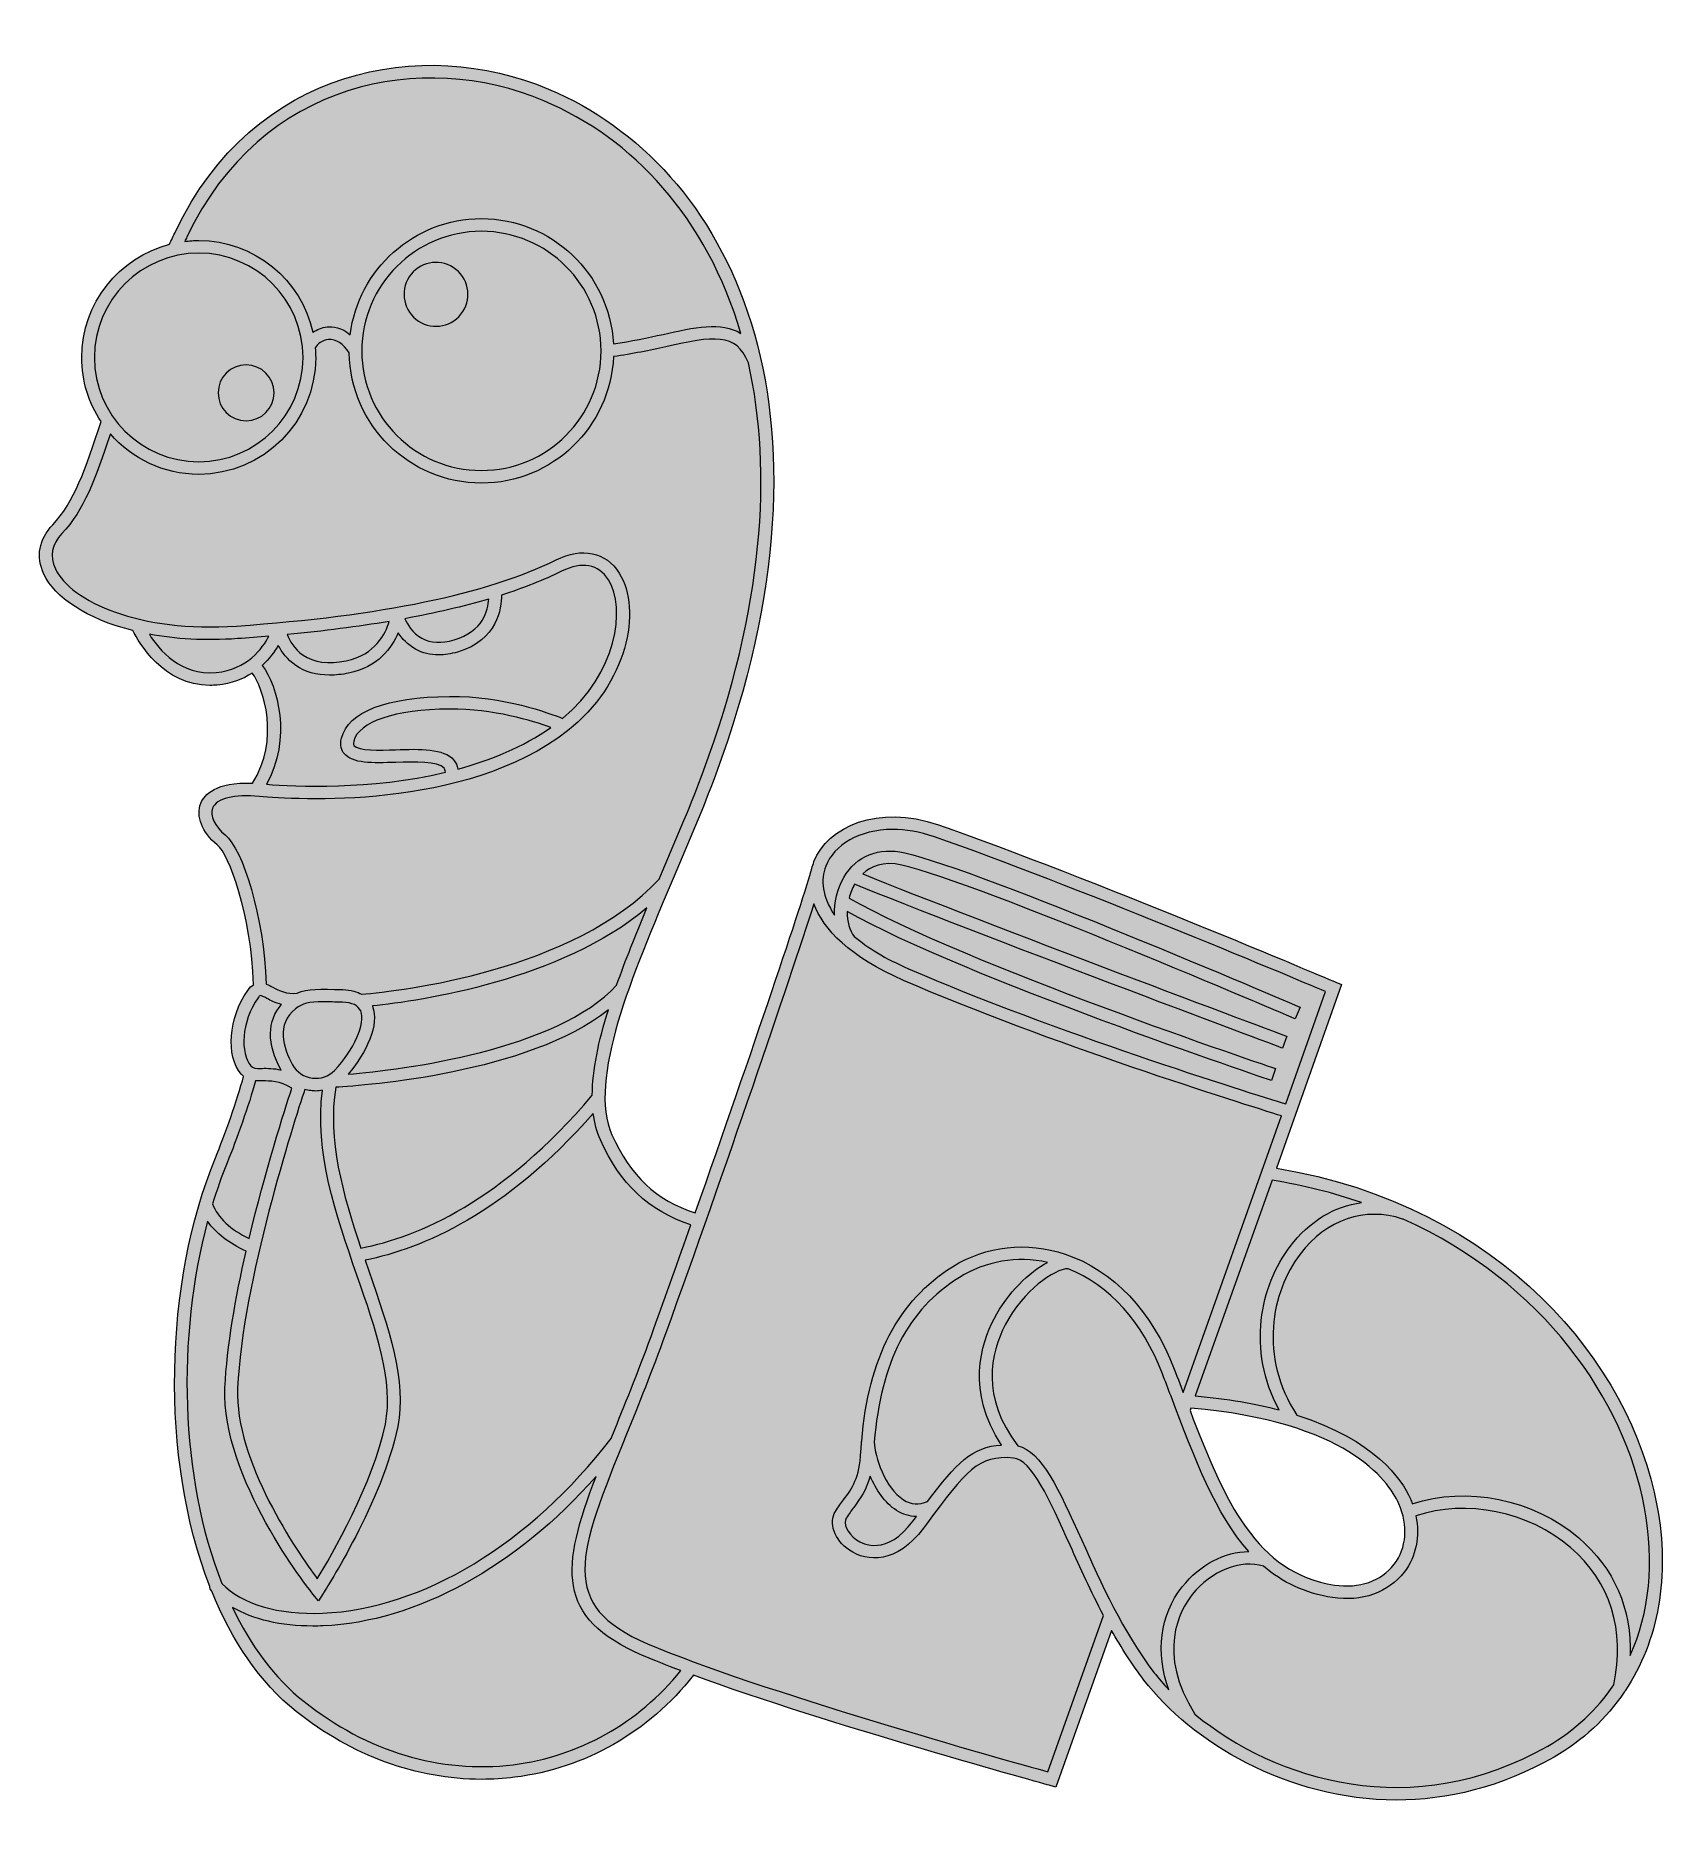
# Model space of a CAD drawing. Header units: inches. Extents: x -1.56 to 1.67, y -1.83 to 1.71.
import ezdxf

# ---------------------------------------------------------------- set-up
doc = ezdxf.new("R2010")
doc.units = ezdxf.units.IN
doc.header["$MEASUREMENT"] = 0
doc.layers.add('Worm', color=7, linetype='Continuous', lineweight=0)

msp = doc.modelspace()

# ---------------------------------------------------------------- hatches: boundary and pattern name
at = {"layer": 'Worm', "true_color": 0xf8e0c5, "transparency": 33554687}
h = msp.add_hatch(color=254, dxfattribs=at)
h.dxf.hatch_style = 2
edge = h.paths.add_edge_path()
edge.add_spline(control_points=[(0.7177, -1.0111), (0.7177, -1.0111), (0.7195, -1.006), (0.7195, -1.006), (1.0255, -1.0327), (1.1086, -1.1471), (1.1301, -1.1954), (1.149, -1.2378), (1.1455, -1.2824), (1.1208, -1.3147), (1.0954, -1.3479), (1.0514, -1.3632), (1.0029, -1.3557), (0.849, -1.3317), (0.7869, -1.1922), (0.7177, -1.0111)], knot_values=[0, 0, 0, 0, 1, 1, 1, 2, 2, 2, 3, 3, 3, 4, 4, 4, 5, 5, 5, 5], degree=3, periodic=0)
edge = h.paths.add_edge_path()
edge.add_spline(control_points=[(1.5771, -1.5645), (1.6427, -1.466), (1.666, -1.3385), (1.6399, -1.1984), (1.5876, -0.9187), (1.3351, -0.6063), (0.8884, -0.5321), (0.8884, -0.5321), (1.0167, -0.1694), (1.0167, -0.1694), (1.0167, -0.1694), (1.0059, -0.1648), (1.0059, -0.1648), (1.001, -0.1627), (0.516, 0.0431), (0.221, 0.146), (0.1011, 0.1879), (0.0018, 0.142), (-0.025, 0.0735), (-0.0268, 0.069), (-0.0281, 0.0644), (-0.0294, 0.0596), (-0.0446, 0.0027), (-0.1481, -0.3041), (-0.2595, -0.6206), (-0.3369, -0.5951), (-0.3879, -0.5471), (-0.4239, -0.466), (-0.4722, -0.3574), (-0.3852, -0.1529), (-0.301, 0.0449), (-0.2728, 0.1111), (-0.2436, 0.1796), (-0.2198, 0.244), (0.0496, 0.971), (-0.1911, 1.4487), (-0.5491, 1.5997), (-0.7989, 1.705), (-1.1322, 1.6422), (-1.286, 1.3184), (-1.29, 1.3099), (-1.2939, 1.3016), (-1.2977, 1.2933), (-1.2977, 1.2933), (-1.2978, 1.293), (-1.2978, 1.293), (-1.3973, 1.2672), (-1.4711, 1.177), (-1.4711, 1.0695), (-1.4711, 1.0227), (-1.457, 0.9791), (-1.433, 0.9427), (-1.4645, 0.8472), (-1.4861, 0.7835), (-1.5284, 0.7389), (-1.5557, 0.7101), (-1.5619, 0.6754), (-1.5459, 0.6415), (-1.5243, 0.5959), (-1.4621, 0.5529), (-1.37, 0.5298), (-1.3584, 0.5064), (-1.31, 0.4216), (-1.2179, 0.4216), (-1.2132, 0.4216), (-1.2083, 0.4218), (-1.2034, 0.4223), (-1.1752, 0.425), (-1.1527, 0.434), (-1.1346, 0.4458), (-1.1118, 0.4171), (-1.079, 0.3142), (-1.1339, 0.2283), (-1.2068, 0.2315), (-1.2291, 0.2054), (-1.2359, 0.1887), (-1.2463, 0.1633), (-1.2335, 0.1311), (-1.2034, 0.1067), (-1.1802, 0.0879), (-1.1363, -0.0304), (-1.1316, -0.1696), (-1.1356, -0.1719), (-1.1396, -0.1755), (-1.1434, -0.181), (-1.1812, -0.2351), (-1.187, -0.3108), (-1.156, -0.3463), (-1.1545, -0.3479), (-1.153, -0.3494), (-1.1515, -0.3507), (-1.1636, -0.3962), (-1.1885, -0.4667), (-1.2071, -0.5119), (-1.308, -0.758), (-1.3171, -1.1046), (-1.2182, -1.3585), (-1.2183, -1.3616), (-1.2172, -1.3648), (-1.215, -1.3673), (-1.2148, -1.3675), (-1.2146, -1.3676), (-1.2144, -1.3678), (-1.1752, -1.4649), (-1.1199, -1.548), (-1.0474, -1.6056), (-0.9375, -1.6931), (-0.8096, -1.7395), (-0.6815, -1.7395), (-0.6597, -1.7395), (-0.6379, -1.7381), (-0.6162, -1.7354), (-0.4768, -1.718), (-0.3518, -1.6465), (-0.2631, -1.534), (0.0014, -1.6308), (0.4365, -1.7504), (0.4414, -1.7518), (0.4414, -1.7518), (0.4526, -1.7548), (0.4526, -1.7548), (0.4526, -1.7548), (0.5629, -1.4454), (0.5629, -1.4454), (0.582, -1.4794), (0.603, -1.5126), (0.6267, -1.5435), (0.7199, -1.665), (0.9089, -1.7804), (1.1253, -1.7804), (1.2255, -1.7804), (1.3315, -1.7556), (1.4366, -1.6954), (1.4939, -1.6625), (1.5402, -1.6189), (1.5751, -1.5674), (1.5759, -1.5666), (1.5766, -1.5656), (1.5771, -1.5645)], knot_values=[0, 0, 0, 0, 1, 1, 1, 2, 2, 2, 3, 3, 3, 4, 4, 4, 5, 5, 5, 6, 6, 6, 7, 7, 7, 8, 8, 8, 9, 9, 9, 10, 10, 10, 11, 11, 11, 12, 12, 12, 13, 13, 13, 14, 14, 14, 15, 15, 15, 16, 16, 16, 17, 17, 17, 18, 18, 18, 19, 19, 19, 20, 20, 20, 21, 21, 21, 22, 22, 22, 23, 23, 23, 24, 24, 24, 25, 25, 25, 26, 26, 26, 27, 27, 27, 28, 28, 28, 29, 29, 29, 30, 30, 30, 31, 31, 31, 32, 32, 32, 33, 33, 33, 34, 34, 34, 35, 35, 35, 36, 36, 36, 37, 37, 37, 38, 38, 38, 39, 39, 39, 40, 40, 40, 41, 41, 41, 42, 42, 42, 43, 43, 43, 44, 44, 44, 45, 45, 45, 46, 46, 46, 46], degree=3, periodic=0)
at = {"layer": 'Worm', "true_color": 0x333333, "transparency": 33554687}
h = msp.add_hatch(color=250, dxfattribs=at)
h.dxf.hatch_style = 2
edge = h.paths.add_edge_path()
edge.add_spline(control_points=[(-0.7223, 1.1548), (-0.7441, 1.1276), (-0.7838, 1.1232), (-0.811, 1.145), (-0.8382, 1.1668), (-0.8426, 1.2065), (-0.8208, 1.2337), (-0.799, 1.261), (-0.7593, 1.2653), (-0.7321, 1.2435), (-0.7049, 1.2217), (-0.7005, 1.182), (-0.7223, 1.1548)], knot_values=[0, 0, 0, 0, 1, 1, 1, 2, 2, 2, 3, 3, 3, 4, 4, 4, 4], degree=3, periodic=0)
edge = h.paths.add_edge_path()
edge.add_spline(control_points=[(-1.2018, 0.9996), (-1.2018, 1.0301), (-1.1771, 1.0548), (-1.1466, 1.0548), (-1.1161, 1.0548), (-1.0914, 1.0301), (-1.0914, 0.9996), (-1.0914, 0.9691), (-1.1161, 0.9444), (-1.1466, 0.9444), (-1.1771, 0.9444), (-1.2018, 0.9691), (-1.2018, 0.9996)], knot_values=[0, 0, 0, 0, 1, 1, 1, 2, 2, 2, 3, 3, 3, 4, 4, 4, 4], degree=3, periodic=0)
edge = h.paths.add_edge_path()
edge.add_spline(control_points=[(1.4241, -1.6737), (1.1582, -1.8262), (0.8863, -1.7419), (0.7274, -1.6108), (0.6503, -1.4895), (0.6978, -1.4053), (0.722, -1.3746), (0.7591, -1.3275), (0.818, -1.3043), (0.863, -1.3186), (0.8999, -1.3503), (0.9439, -1.3718), (0.9991, -1.3804), (1.0567, -1.3893), (1.1097, -1.3705), (1.1407, -1.3299), (1.1643, -1.299), (1.1721, -1.2593), (1.1638, -1.2192), (1.2624, -1.1855), (1.3864, -1.2103), (1.4692, -1.2815), (1.5475, -1.3488), (1.5777, -1.4452), (1.5544, -1.5531), (1.5216, -1.6017), (1.478, -1.6428), (1.4241, -1.6737)], knot_values=[0, 0, 0, 0, 1, 1, 1, 2, 2, 2, 3, 3, 3, 4, 4, 4, 5, 5, 5, 6, 6, 6, 7, 7, 7, 8, 8, 8, 9, 9, 9, 9], degree=3, periodic=0)
edge = h.paths.add_edge_path()
edge.add_spline(control_points=[(0.6465, -1.5283), (0.5855, -1.4487), (0.542, -1.3522), (0.5037, -1.267), (0.4579, -1.1653), (0.4243, -1.0909), (0.3776, -1.0809), (0.3044, -0.9843), (0.3234, -0.8975), (0.3528, -0.8414), (0.3882, -0.7738), (0.4499, -0.7309), (0.477, -0.7307), (0.5584, -0.7632), (0.6242, -0.8363), (0.6633, -0.9384), (0.669, -0.9534), (0.6746, -0.9682), (0.6801, -0.9827), (0.7275, -1.1076), (0.7688, -1.2165), (0.8335, -1.2894), (0.7869, -1.2898), (0.737, -1.3152), (0.7024, -1.3592), (0.6577, -1.4158), (0.6491, -1.4887), (0.6758, -1.5626), (0.6652, -1.5513), (0.6554, -1.5398), (0.6465, -1.5283)], knot_values=[0, 0, 0, 0, 1, 1, 1, 2, 2, 2, 3, 3, 3, 4, 4, 4, 5, 5, 5, 6, 6, 6, 7, 7, 7, 8, 8, 8, 9, 9, 9, 10, 10, 10, 10], degree=3, periodic=0)
edge = h.paths.add_edge_path()
edge.add_spline(control_points=[(0.1995, -1.1904), (0.1824, -1.1977), (0.1667, -1.1967), (0.1516, -1.1871), (0.115, -1.164), (0.0948, -1.101), (0.0942, -1.0736), (0.1067, -0.9155), (0.1602, -0.8116), (0.2621, -0.7479), (0.3138, -0.7156), (0.376, -0.7053), (0.4363, -0.7182), (0.4001, -0.7375), (0.358, -0.7776), (0.3307, -0.8298), (0.3052, -0.8785), (0.2753, -0.9731), (0.3456, -1.0791), (0.2875, -1.0817), (0.2559, -1.1156), (0.1995, -1.1904)], knot_values=[0, 0, 0, 0, 1, 1, 1, 2, 2, 2, 3, 3, 3, 4, 4, 4, 5, 5, 5, 6, 6, 6, 7, 7, 7, 7], degree=3, periodic=0)
edge = h.paths.add_edge_path()
edge.add_spline(control_points=[(0.1382, -1.2083), (0.1506, -1.2161), (0.1637, -1.22), (0.1772, -1.2202), (0.1772, -1.2202), (0.1709, -1.2286), (0.1709, -1.2286), (0.1186, -1.299), (0.0722, -1.2752), (0.0593, -1.2663), (0.0402, -1.2531), (0.0326, -1.2329), (0.0386, -1.2237), (0.0437, -1.2157), (0.0488, -1.2088), (0.0536, -1.2022), (0.0667, -1.1844), (0.0786, -1.1683), (0.0858, -1.1404), (0.0974, -1.1671), (0.1148, -1.1935), (0.1382, -1.2083)], knot_values=[0, 0, 0, 0, 1, 1, 1, 2, 2, 2, 3, 3, 3, 4, 4, 4, 5, 5, 5, 6, 6, 6, 7, 7, 7, 7], degree=3, periodic=0)
edge = h.paths.add_edge_path()
edge.add_spline(control_points=[(0.4369, -1.7246), (0.356, -1.7021), (-0.1403, -1.5631), (-0.3537, -1.4716), (-0.5318, -1.3953), (-0.4918, -1.2964), (-0.3952, -1.0575), (-0.3718, -0.9996), (-0.3452, -0.9339), (-0.3181, -0.8591), (-0.2019, -0.5384), (-0.0749, -0.1637), (-0.025, -0.0097), (-0.0067, -0.0602), (0.0459, -0.1151), (0.152, -0.1612), (0.4338, -0.2839), (0.8241, -0.4059), (0.8986, -0.4289), (0.8986, -0.4289), (0.704, -0.9751), (0.704, -0.9751), (0.7038, -0.9747), (0.6924, -0.9445), (0.6866, -0.9295), (0.6426, -0.8145), (0.566, -0.7336), (0.4709, -0.7018), (0.3955, -0.6765), (0.3145, -0.6856), (0.2488, -0.7267), (0.1413, -0.794), (0.0825, -0.907), (0.0693, -1.0714), (0.0693, -1.0717), (0.0691, -1.072), (0.0691, -1.0723), (0.0691, -1.0726), (0.0691, -1.073), (0.0691, -1.0733), (0.0687, -1.0793), (0.0681, -1.0853), (0.0678, -1.0915), (0.0647, -1.1449), (0.0509, -1.1637), (0.0335, -1.1873), (0.0283, -1.1943), (0.0229, -1.2017), (0.0175, -1.2102), (0.0032, -1.2326), (0.0153, -1.2663), (0.0451, -1.2868), (0.0797, -1.3108), (0.1387, -1.3138), (0.191, -1.2436), (0.191, -1.2436), (0.1972, -1.2352), (0.1972, -1.2352), (0.2755, -1.13), (0.2991, -1.0983), (0.3693, -1.1047), (0.4047, -1.1079), (0.44, -1.1864), (0.4809, -1.2772), (0.5009, -1.3217), (0.5223, -1.3691), (0.5469, -1.4159), (0.5469, -1.4159), (0.4369, -1.7246), (0.4369, -1.7246)], knot_values=[0, 0, 0, 0, 1, 1, 1, 2, 2, 2, 3, 3, 3, 4, 4, 4, 5, 5, 5, 6, 6, 6, 7, 7, 7, 8, 8, 8, 9, 9, 9, 10, 10, 10, 11, 11, 11, 12, 12, 12, 13, 13, 13, 14, 14, 14, 15, 15, 15, 16, 16, 16, 17, 17, 17, 18, 18, 18, 19, 19, 19, 20, 20, 20, 21, 21, 21, 22, 22, 22, 23, 23, 23, 23], degree=3, periodic=0)
edge = h.paths.add_edge_path()
edge.add_spline(control_points=[(-0.6193, -1.7106), (-0.762, -1.7284), (-0.9085, -1.6842), (-1.0319, -1.586), (-1.0907, -1.5393), (-1.1377, -1.475), (-1.1736, -1.3998), (-1.1326, -1.4237), (-1.0777, -1.4367), (-1.0146, -1.4367), (-1.008, -1.4367), (-1.0013, -1.4366), (-0.9945, -1.4363), (-0.8097, -1.4285), (-0.6125, -1.3194), (-0.4553, -1.141), (-0.5241, -1.3208), (-0.5364, -1.4205), (-0.3635, -1.4946), (-0.3411, -1.5042), (-0.3156, -1.5143), (-0.2878, -1.5248), (-0.372, -1.6285), (-0.4891, -1.6944), (-0.6193, -1.7106)], knot_values=[0, 0, 0, 0, 1, 1, 1, 2, 2, 2, 3, 3, 3, 4, 4, 4, 5, 5, 5, 6, 6, 6, 7, 7, 7, 8, 8, 8, 8], degree=3, periodic=0)
edge = h.paths.add_edge_path()
edge.add_spline(control_points=[(-1.2225, -0.6371), (-1.2061, -0.6607), (-1.18, -0.681), (-1.1464, -0.696), (-1.1674, -0.7879), (-1.1846, -0.8844), (-1.1882, -0.9658), (-1.1962, -1.1432), (-1.0221, -1.3641), (-1.0147, -1.3734), (-1.0147, -1.3734), (-1.0038, -1.387), (-1.0038, -1.387), (-1.0038, -1.387), (-0.9944, -1.3724), (-0.9944, -1.3724), (-0.9896, -1.365), (-0.8768, -1.1889), (-0.847, -1.0426), (-0.8286, -0.9527), (-0.8653, -0.847), (-0.904, -0.7352), (-0.904, -0.7352), (-0.9114, -0.7138), (-0.9114, -0.7138), (-0.7989, -0.6915), (-0.635, -0.6219), (-0.4608, -0.4239), (-0.4584, -0.4427), (-0.4539, -0.4602), (-0.4468, -0.4762), (-0.4083, -0.5629), (-0.3512, -0.6165), (-0.2679, -0.6442), (-0.2924, -0.7137), (-0.3172, -0.7833), (-0.3416, -0.8506), (-0.3685, -0.9249), (-0.395, -0.9904), (-0.4184, -1.0481), (-0.4184, -1.0481), (-0.4256, -1.0659), (-0.4256, -1.0659), (-0.5851, -1.2739), (-0.7981, -1.403), (-0.9956, -1.4113), (-1.0818, -1.415), (-1.1557, -1.3931), (-1.1943, -1.3526), (-1.2776, -1.1425), (-1.2835, -0.8646), (-1.2225, -0.6371)], knot_values=[0, 0, 0, 0, 1, 1, 1, 2, 2, 2, 3, 3, 3, 4, 4, 4, 5, 5, 5, 6, 6, 6, 7, 7, 7, 8, 8, 8, 9, 9, 9, 10, 10, 10, 11, 11, 11, 12, 12, 12, 13, 13, 13, 14, 14, 14, 15, 15, 15, 16, 16, 16, 17, 17, 17, 17], degree=3, periodic=0)
edge = h.paths.add_edge_path()
edge.add_spline(control_points=[(-1.184, -0.5214), (-1.1654, -0.4762), (-1.1406, -0.4062), (-1.128, -0.3596), (-1.1234, -0.3599), (-1.1188, -0.3599), (-1.1142, -0.3599), (-1.0986, -0.3596), (-1.0808, -0.3595), (-1.056, -0.3739), (-1.0705, -0.4179), (-1.1088, -0.5377), (-1.1406, -0.6712), (-1.1768, -0.6539), (-1.2026, -0.6295), (-1.2127, -0.6028), (-1.2041, -0.5747), (-1.1946, -0.5474), (-1.184, -0.5214)], knot_values=[0, 0, 0, 0, 1, 1, 1, 2, 2, 2, 3, 3, 3, 4, 4, 4, 5, 5, 5, 6, 6, 6, 6], degree=3, periodic=0)
edge = h.paths.add_edge_path()
edge.add_spline(control_points=[(-1.1229, -0.1953), (-1.1189, -0.1896), (-1.1189, -0.1896), (-1.1053, -0.1968), (-1.0979, -0.2008), (-1.0883, -0.2058), (-1.0763, -0.2089), (-1.1051, -0.2406), (-1.1058, -0.2867), (-1.0775, -0.3382), (-1.0922, -0.3347), (-1.1045, -0.3347), (-1.1146, -0.3349), (-1.1279, -0.3351), (-1.1327, -0.3349), (-1.1372, -0.3298), (-1.1581, -0.3059), (-1.1564, -0.2433), (-1.1229, -0.1953)], knot_values=[0, 0, 0, 0, 1, 1, 1, 2, 2, 2, 3, 3, 3, 4, 4, 4, 5, 5, 5, 6, 6, 6, 6], degree=3, periodic=0)
edge = h.paths.add_edge_path()
edge.add_spline(control_points=[(-1.1877, 0.1261), (-1.2087, 0.1431), (-1.2188, 0.1645), (-1.2127, 0.1793), (-1.2049, 0.1984), (-1.1703, 0.2071), (-1.12, 0.2023), (-1.0539, 0.1961), (-0.7144, 0.173), (-0.5116, 0.332), (-0.3941, 0.424), (-0.3637, 0.57), (-0.4098, 0.6435), (-0.4361, 0.6853), (-0.4827, 0.695), (-0.5344, 0.6696), (-0.6722, 0.6018), (-0.8786, 0.5591), (-1.1652, 0.5389), (-1.3567, 0.5254), (-1.4926, 0.5872), (-1.5232, 0.6521), (-1.5349, 0.6769), (-1.5305, 0.7003), (-1.5102, 0.7217), (-1.4667, 0.7676), (-1.4444, 0.8288), (-1.4146, 0.9186), (-1.3722, 0.8697), (-1.3098, 0.8385), (-1.2401, 0.8385), (-1.1127, 0.8385), (-1.0091, 0.9422), (-1.0091, 1.0695), (-1.0091, 1.0759), (-1.0095, 1.0822), (-1.01, 1.0885), (-1.0063, 1.0958), (-0.996, 1.1037), (-0.9839, 1.1048), (-0.9688, 1.1062), (-0.9546, 1.097), (-0.9428, 1.0784), (-0.9406, 0.9362), (-0.8244, 0.8212), (-0.6817, 0.8212), (-0.5414, 0.8212), (-0.4269, 0.9325), (-0.421, 1.0714), (-0.3835, 1.0761), (-0.3486, 1.0838), (-0.3177, 1.0907), (-0.2244, 1.1116), (-0.1785, 1.119), (-0.1545, 1.059), (-0.1065, 0.8447), (-0.1242, 0.5737), (-0.2432, 0.2526), (-0.2669, 0.1888), (-0.2959, 0.1206), (-0.324, 0.0547), (-0.324, 0.0547), (-0.3306, 0.0391), (-0.3306, 0.0391), (-0.4997, -0.1428), (-0.8412, -0.182), (-0.9181, -0.1886), (-0.927, -0.1835), (-0.939, -0.1798), (-0.9555, -0.1793), (-1.0011, -0.178), (-1.0249, -0.1774), (-1.0455, -0.1863), (-1.067, -0.1888), (-1.0811, -0.1814), (-1.0936, -0.1748), (-1.0976, -0.1726), (-1.102, -0.1703), (-1.1066, -0.1686), (-1.1112, -0.0353), (-1.1533, 0.0983), (-1.1877, 0.1261)], knot_values=[0, 0, 0, 0, 1, 1, 1, 2, 2, 2, 3, 3, 3, 4, 4, 4, 5, 5, 5, 6, 6, 6, 7, 7, 7, 8, 8, 8, 9, 9, 9, 10, 10, 10, 11, 11, 11, 12, 12, 12, 13, 13, 13, 14, 14, 14, 15, 15, 15, 16, 16, 16, 17, 17, 17, 18, 18, 18, 19, 19, 19, 20, 20, 20, 21, 21, 21, 22, 22, 22, 23, 23, 23, 24, 24, 24, 25, 25, 25, 26, 26, 26, 27, 27, 27, 27], degree=3, periodic=0)
edge = h.paths.add_edge_path()
edge.add_spline(control_points=[(-0.7284, 0.2562), (-0.7296, 0.2629), (-0.7321, 0.2689), (-0.7365, 0.2741), (-0.7562, 0.2975), (-0.8024, 0.2961), (-0.8513, 0.2946), (-0.8824, 0.2936), (-0.9251, 0.2923), (-0.9335, 0.3027), (-0.934, 0.3033), (-0.9355, 0.3052), (-0.934, 0.3112), (-0.9242, 0.35), (-0.8534, 0.3738), (-0.7446, 0.3749), (-0.6578, 0.3755), (-0.5802, 0.3514), (-0.5448, 0.3385), (-0.5997, 0.2999), (-0.6635, 0.2738), (-0.7284, 0.2562)], knot_values=[0, 0, 0, 0, 1, 1, 1, 2, 2, 2, 3, 3, 3, 4, 4, 4, 5, 5, 5, 6, 6, 6, 7, 7, 7, 7], degree=3, periodic=0)
edge = h.paths.add_edge_path()
edge.add_spline(control_points=[(-1.0652, 0.5221), (-0.9925, 0.529), (-0.9256, 0.5376), (-0.864, 0.548), (-0.871, 0.5242), (-0.8912, 0.4821), (-0.9489, 0.4704), (-0.9841, 0.4632), (-1.0127, 0.467), (-1.0341, 0.4815), (-1.0516, 0.4935), (-1.0607, 0.5105), (-1.0652, 0.5221)], knot_values=[0, 0, 0, 0, 1, 1, 1, 2, 2, 2, 3, 3, 3, 4, 4, 4, 4], degree=3, periodic=0)
edge = h.paths.add_edge_path()
edge.add_spline(control_points=[(-1.1148, 0.4609), (-1.1003, 0.4741), (-1.09, 0.4884), (-1.0829, 0.5007), (-1.0761, 0.4876), (-1.0653, 0.4727), (-1.0485, 0.4611), (-1.0298, 0.4483), (-1.0074, 0.4419), (-0.9815, 0.4419), (-0.9697, 0.4419), (-0.9572, 0.4432), (-0.944, 0.4459), (-0.8856, 0.4577), (-0.8585, 0.496), (-0.846, 0.5254), (-0.8385, 0.5141), (-0.8275, 0.5018), (-0.8118, 0.4931), (-0.7981, 0.4855), (-0.7829, 0.4817), (-0.7664, 0.4817), (-0.7546, 0.4817), (-0.742, 0.4837), (-0.7289, 0.4875), (-0.6492, 0.511), (-0.642, 0.5743), (-0.6424, 0.5999), (-0.5983, 0.614), (-0.5587, 0.6298), (-0.5234, 0.6472), (-0.4831, 0.6669), (-0.4503, 0.6609), (-0.431, 0.6302), (-0.3959, 0.5743), (-0.4141, 0.4445), (-0.5215, 0.3563), (-0.5473, 0.367), (-0.6381, 0.4008), (-0.7448, 0.3999), (-0.8694, 0.3987), (-0.9451, 0.3693), (-0.9583, 0.3173), (-0.962, 0.3024), (-0.9575, 0.2926), (-0.953, 0.287), (-0.9368, 0.2669), (-0.8968, 0.2681), (-0.8505, 0.2696), (-0.8135, 0.2707), (-0.7675, 0.2722), (-0.7556, 0.258), (-0.7544, 0.2566), (-0.7531, 0.2541), (-0.7529, 0.25), (-0.9015, 0.2147), (-1.0505, 0.2217), (-1.1059, 0.2262), (-1.0563, 0.316), (-1.0836, 0.4216), (-1.1148, 0.4609)], knot_values=[0, 0, 0, 0, 1, 1, 1, 2, 2, 2, 3, 3, 3, 4, 4, 4, 5, 5, 5, 6, 6, 6, 7, 7, 7, 8, 8, 8, 9, 9, 9, 10, 10, 10, 11, 11, 11, 12, 12, 12, 13, 13, 13, 14, 14, 14, 15, 15, 15, 16, 16, 16, 17, 17, 17, 18, 18, 18, 19, 19, 19, 20, 20, 20, 20], degree=3, periodic=0)
edge = h.paths.add_edge_path()
edge.add_spline(control_points=[(-0.6673, 0.5923), (-0.6684, 0.57), (-0.6783, 0.5285), (-0.7359, 0.5115), (-0.7608, 0.5042), (-0.7821, 0.5053), (-0.7995, 0.5148), (-0.8183, 0.5252), (-0.8284, 0.5431), (-0.8329, 0.5534), (-0.7722, 0.5645), (-0.7171, 0.5775), (-0.6673, 0.5923)], knot_values=[0, 0, 0, 0, 1, 1, 1, 2, 2, 2, 3, 3, 3, 4, 4, 4, 4], degree=3, periodic=0)
edge = h.paths.add_edge_path()
edge.add_spline(control_points=[(-1.2057, 0.4472), (-1.2759, 0.4407), (-1.3184, 0.4916), (-1.3376, 0.5226), (-1.2867, 0.5132), (-1.2283, 0.5095), (-1.1635, 0.514), (-1.1423, 0.5155), (-1.1217, 0.5171), (-1.1013, 0.5189), (-1.1142, 0.4944), (-1.1446, 0.453), (-1.2057, 0.4472)], knot_values=[0, 0, 0, 0, 1, 1, 1, 2, 2, 2, 3, 3, 3, 4, 4, 4, 4], degree=3, periodic=0)
edge = h.paths.add_edge_path()
edge.add_spline(control_points=[(-1.2401, 1.2756), (-1.1265, 1.2756), (-1.0341, 1.1831), (-1.0341, 1.0695), (-1.0341, 0.9559), (-1.1265, 0.8635), (-1.2401, 0.8635), (-1.3537, 0.8635), (-1.4461, 0.9559), (-1.4461, 1.0695), (-1.4461, 1.1831), (-1.3537, 1.2756), (-1.2401, 1.2756)], knot_values=[0, 0, 0, 0, 1, 1, 1, 2, 2, 2, 3, 3, 3, 4, 4, 4, 4], degree=3, periodic=0)
edge = h.paths.add_edge_path()
edge.add_spline(control_points=[(-0.4455, 1.0825), (-0.4455, 0.9522), (-0.5514, 0.8462), (-0.6817, 0.8462), (-0.812, 0.8462), (-0.918, 0.9522), (-0.918, 1.0825), (-0.918, 1.2127), (-0.812, 1.3187), (-0.6817, 1.3187), (-0.5514, 1.3187), (-0.4455, 1.2127), (-0.4455, 1.0825)], knot_values=[0, 0, 0, 0, 1, 1, 1, 2, 2, 2, 3, 3, 3, 4, 4, 4, 4], degree=3, periodic=0)
edge = h.paths.add_edge_path()
edge.add_spline(control_points=[(-1.2634, 1.3077), (-1.1164, 1.6173), (-0.7977, 1.6774), (-0.5588, 1.5767), (-0.3829, 1.5025), (-0.2366, 1.346), (-0.1694, 1.1171), (-0.2078, 1.1408), (-0.2625, 1.1287), (-0.3231, 1.1151), (-0.3527, 1.1085), (-0.3859, 1.1012), (-0.4212, 1.0966), (-0.4286, 1.2341), (-0.5424, 1.3437), (-0.6817, 1.3437), (-0.815, 1.3437), (-0.925, 1.2434), (-0.9408, 1.1144), (-0.9582, 1.1291), (-0.9756, 1.1306), (-0.9861, 1.1297), (-0.997, 1.1287), (-1.0067, 1.1247), (-1.0146, 1.1193), (-1.0375, 1.2228), (-1.1298, 1.3006), (-1.2401, 1.3006), (-1.2494, 1.3006), (-1.2585, 1.2998), (-1.2676, 1.2988), (-1.2662, 1.3018), (-1.2648, 1.3047), (-1.2634, 1.3077)], knot_values=[0, 0, 0, 0, 1, 1, 1, 2, 2, 2, 3, 3, 3, 4, 4, 4, 5, 5, 5, 6, 6, 6, 7, 7, 7, 8, 8, 8, 9, 9, 9, 10, 10, 10, 11, 11, 11, 11], degree=3, periodic=0)
edge = h.paths.add_edge_path()
edge.add_spline(control_points=[(-0.4147, -0.1704), (-0.5314, -0.2984), (-0.8383, -0.3385), (-0.945, -0.3463), (-0.909, -0.3046), (-0.8823, -0.248), (-0.8971, -0.2121), (-0.8971, -0.2121), (-0.8972, -0.2117), (-0.8972, -0.2117), (-0.8008, -0.2017), (-0.5258, -0.1614), (-0.3548, -0.018), (-0.3767, -0.0704), (-0.3974, -0.1216), (-0.4147, -0.1704)], knot_values=[0, 0, 0, 0, 1, 1, 1, 2, 2, 2, 3, 3, 3, 4, 4, 4, 5, 5, 5, 5], degree=3, periodic=0)
edge = h.paths.add_edge_path()
edge.add_spline(control_points=[(-1.0488, -0.2174), (-1.0346, -0.2064), (-1.0236, -0.2036), (-0.9935, -0.2036), (-0.9835, -0.2036), (-0.9713, -0.2039), (-0.9562, -0.2043), (-0.9368, -0.2049), (-0.9247, -0.2107), (-0.9202, -0.2216), (-0.9102, -0.2459), (-0.9334, -0.2985), (-0.972, -0.3389), (-0.9833, -0.3507), (-0.9992, -0.3563), (-1.0156, -0.3542), (-1.0323, -0.3521), (-1.0466, -0.3425), (-1.0548, -0.3278), (-1.0736, -0.2941), (-1.0878, -0.2477), (-1.0488, -0.2174)], knot_values=[0, 0, 0, 0, 1, 1, 1, 2, 2, 2, 3, 3, 3, 4, 4, 4, 5, 5, 5, 6, 6, 6, 7, 7, 7, 7], degree=3, periodic=0)
edge = h.paths.add_edge_path()
edge.add_spline(control_points=[(-1.0305, -0.3765), (-1.0267, -0.3776), (-1.0228, -0.3785), (-1.0187, -0.379), (-1.0154, -0.3794), (-1.0121, -0.3797), (-1.0088, -0.3797), (-1.0043, -0.3797), (-0.9999, -0.3791), (-0.9956, -0.3783), (-1.0123, -0.4989), (-0.9694, -0.6231), (-0.9277, -0.7434), (-0.89, -0.8519), (-0.8545, -0.9544), (-0.8715, -1.0376), (-0.8954, -1.155), (-0.9778, -1.2973), (-1.0059, -1.3436), (-1.0441, -1.2919), (-1.1697, -1.1103), (-1.1633, -0.9669), (-1.1538, -0.7564), (-1.0522, -0.4416), (-1.0305, -0.3765)], knot_values=[0, 0, 0, 0, 1, 1, 1, 2, 2, 2, 3, 3, 3, 4, 4, 4, 5, 5, 5, 6, 6, 6, 7, 7, 7, 8, 8, 8, 8], degree=3, periodic=0)
edge = h.paths.add_edge_path()
edge.add_spline(control_points=[(-0.4629, -0.3881), (-0.6405, -0.5978), (-0.8074, -0.6684), (-0.9196, -0.6899), (-0.9557, -0.5836), (-0.9865, -0.4752), (-0.9693, -0.3723), (-0.9113, -0.3691), (-0.5898, -0.3451), (-0.4311, -0.2194), (-0.4504, -0.2812), (-0.4626, -0.3383), (-0.4629, -0.3881)], knot_values=[0, 0, 0, 0, 1, 1, 1, 2, 2, 2, 3, 3, 3, 4, 4, 4, 4], degree=3, periodic=0)
edge = h.paths.add_edge_path()
edge.add_spline(control_points=[(-0.0017, 0.0644), (0.0145, 0.106), (0.0643, 0.1371), (0.1306, 0.1371), (0.1559, 0.1371), (0.1836, 0.1326), (0.2128, 0.1224), (0.4824, 0.0283), (0.9119, -0.1522), (0.9853, -0.1832), (0.9853, -0.1832), (0.907, -0.4053), (0.907, -0.4053), (0.8354, -0.3833), (0.4439, -0.261), (0.162, -0.1383), (0.1155, -0.1181), (0.0805, -0.0963), (0.0545, -0.0742), (0.0447, -0.0629), (0.0402, -0.0448), (0.0407, -0.0251), (0.2719, -0.1553), (0.8727, -0.357), (0.8788, -0.3591), (0.8788, -0.3591), (0.8868, -0.3354), (0.8868, -0.3354), (0.8805, -0.3333), (0.2663, -0.127), (0.0443, 0.0016), (0.0468, 0.0112), (0.0504, 0.0204), (0.0553, 0.0289), (0.2796, -0.0629), (0.8937, -0.2926), (0.9, -0.295), (0.9, -0.295), (0.9088, -0.2716), (0.9088, -0.2716), (0.9026, -0.2692), (0.3004, -0.044), (0.0713, 0.0493), (0.0866, 0.0636), (0.1111, 0.0752), (0.1488, 0.0665), (0.3005, 0.0314), (0.9192, -0.2345), (0.9254, -0.2372), (0.9254, -0.2372), (0.9353, -0.2142), (0.9353, -0.2142), (0.9098, -0.2032), (0.3083, 0.0553), (0.1544, 0.0908), (0.1028, 0.1027), (0.0589, 0.085), (0.034, 0.0421), (0.0208, 0.0194), (0.0148, -0.0074), (0.0156, -0.0322), (-0.0092, 0.004), (-0.012, 0.0383), (-0.0017, 0.0644)], knot_values=[0, 0, 0, 0, 1, 1, 1, 2, 2, 2, 3, 3, 3, 4, 4, 4, 5, 5, 5, 6, 6, 6, 7, 7, 7, 8, 8, 8, 9, 9, 9, 10, 10, 10, 11, 11, 11, 12, 12, 12, 13, 13, 13, 14, 14, 14, 15, 15, 15, 16, 16, 16, 17, 17, 17, 18, 18, 18, 19, 19, 19, 20, 20, 20, 21, 21, 21, 21], degree=3, periodic=0)
edge = h.paths.add_edge_path()
edge.add_spline(control_points=[(1.0563, -0.6), (1.0029, -0.6071), (0.9534, -0.6367), (0.9154, -0.6866), (0.8564, -0.7641), (0.8296, -0.8909), (0.8934, -1.0097), (0.8468, -0.9974), (0.7921, -0.9877), (0.7281, -0.9818), (0.7281, -0.9818), (0.8799, -0.556), (0.8799, -0.556), (0.9426, -0.5661), (1.0014, -0.5811), (1.0563, -0.6)], knot_values=[0, 0, 0, 0, 1, 1, 1, 2, 2, 2, 3, 3, 3, 4, 4, 4, 5, 5, 5, 5], degree=3, periodic=0)
edge = h.paths.add_edge_path()
edge.add_spline(control_points=[(0.7177, -1.0111), (0.7177, -1.0111), (0.7195, -1.006), (0.7195, -1.006), (1.0255, -1.0327), (1.1086, -1.1471), (1.1301, -1.1954), (1.149, -1.2378), (1.1455, -1.2824), (1.1208, -1.3147), (1.0954, -1.3479), (1.0514, -1.3632), (1.0029, -1.3557), (0.849, -1.3317), (0.7869, -1.1922), (0.7177, -1.0111)], knot_values=[0, 0, 0, 0, 1, 1, 1, 2, 2, 2, 3, 3, 3, 4, 4, 4, 5, 5, 5, 5], degree=3, periodic=0)
edge = h.paths.add_edge_path()
edge.add_spline(control_points=[(1.6153, -1.203), (1.6355, -1.311), (1.6247, -1.411), (1.587, -1.4948), (1.5901, -1.4034), (1.5553, -1.3225), (1.4855, -1.2625), (1.3966, -1.186), (1.2633, -1.1593), (1.1567, -1.1952), (1.1555, -1.1919), (1.1544, -1.1885), (1.1529, -1.1852), (1.1357, -1.1466), (1.0829, -1.0691), (0.9285, -1.0199), (0.8537, -0.9048), (0.8777, -0.7775), (0.9353, -0.7018), (0.9871, -0.6337), (1.0628, -0.6078), (1.1376, -0.6326), (1.138, -0.6327), (1.1383, -0.6326), (1.1386, -0.6327), (1.4157, -0.7578), (1.5756, -0.9902), (1.6153, -1.203)], knot_values=[0, 0, 0, 0, 1, 1, 1, 2, 2, 2, 3, 3, 3, 4, 4, 4, 5, 5, 5, 6, 6, 6, 7, 7, 7, 8, 8, 8, 9, 9, 9, 9], degree=3, periodic=0)
edge = h.paths.add_edge_path()
edge.add_spline(control_points=[(1.5771, -1.5645), (1.6427, -1.466), (1.666, -1.3385), (1.6399, -1.1984), (1.5876, -0.9187), (1.3351, -0.6063), (0.8884, -0.5321), (0.8884, -0.5321), (1.0167, -0.1694), (1.0167, -0.1694), (1.0167, -0.1694), (1.0059, -0.1648), (1.0059, -0.1648), (1.001, -0.1627), (0.516, 0.0431), (0.221, 0.146), (0.1011, 0.1879), (0.0018, 0.142), (-0.025, 0.0735), (-0.0268, 0.069), (-0.0281, 0.0644), (-0.0294, 0.0596), (-0.0446, 0.0027), (-0.1481, -0.3041), (-0.2595, -0.6206), (-0.3369, -0.5951), (-0.3879, -0.5471), (-0.4239, -0.466), (-0.4722, -0.3574), (-0.3852, -0.1529), (-0.301, 0.0449), (-0.2728, 0.1111), (-0.2436, 0.1796), (-0.2198, 0.244), (0.0496, 0.971), (-0.1911, 1.4487), (-0.5491, 1.5997), (-0.7989, 1.705), (-1.1322, 1.6422), (-1.286, 1.3184), (-1.29, 1.3099), (-1.2939, 1.3016), (-1.2977, 1.2933), (-1.2977, 1.2933), (-1.2978, 1.293), (-1.2978, 1.293), (-1.3973, 1.2672), (-1.4711, 1.177), (-1.4711, 1.0695), (-1.4711, 1.0227), (-1.457, 0.9791), (-1.433, 0.9427), (-1.4645, 0.8472), (-1.4861, 0.7835), (-1.5284, 0.7389), (-1.5557, 0.7101), (-1.5619, 0.6754), (-1.5459, 0.6415), (-1.5243, 0.5959), (-1.4621, 0.5529), (-1.37, 0.5298), (-1.3584, 0.5064), (-1.31, 0.4216), (-1.2179, 0.4216), (-1.2132, 0.4216), (-1.2083, 0.4218), (-1.2034, 0.4223), (-1.1752, 0.425), (-1.1527, 0.434), (-1.1346, 0.4458), (-1.1118, 0.4171), (-1.079, 0.3142), (-1.1339, 0.2283), (-1.2068, 0.2315), (-1.2291, 0.2054), (-1.2359, 0.1887), (-1.2463, 0.1633), (-1.2335, 0.1311), (-1.2034, 0.1067), (-1.1802, 0.0879), (-1.1363, -0.0304), (-1.1316, -0.1696), (-1.1356, -0.1719), (-1.1396, -0.1755), (-1.1434, -0.181), (-1.1812, -0.2351), (-1.187, -0.3108), (-1.156, -0.3463), (-1.1545, -0.3479), (-1.153, -0.3494), (-1.1515, -0.3507), (-1.1636, -0.3962), (-1.1885, -0.4667), (-1.2071, -0.5119), (-1.308, -0.758), (-1.3171, -1.1046), (-1.2182, -1.3585), (-1.2183, -1.3616), (-1.2172, -1.3648), (-1.215, -1.3673), (-1.2148, -1.3675), (-1.2146, -1.3676), (-1.2144, -1.3678), (-1.1752, -1.4649), (-1.1199, -1.548), (-1.0474, -1.6056), (-0.9375, -1.6931), (-0.8096, -1.7395), (-0.6815, -1.7395), (-0.6597, -1.7395), (-0.6379, -1.7381), (-0.6162, -1.7354), (-0.4768, -1.718), (-0.3518, -1.6465), (-0.2631, -1.534), (0.0014, -1.6308), (0.4365, -1.7504), (0.4414, -1.7518), (0.4414, -1.7518), (0.4526, -1.7548), (0.4526, -1.7548), (0.4526, -1.7548), (0.5629, -1.4454), (0.5629, -1.4454), (0.582, -1.4794), (0.603, -1.5126), (0.6267, -1.5435), (0.7199, -1.665), (0.9089, -1.7804), (1.1253, -1.7804), (1.2255, -1.7804), (1.3315, -1.7556), (1.4366, -1.6954), (1.4939, -1.6625), (1.5402, -1.6189), (1.5751, -1.5674), (1.5759, -1.5666), (1.5766, -1.5656), (1.5771, -1.5645)], knot_values=[0, 0, 0, 0, 1, 1, 1, 2, 2, 2, 3, 3, 3, 4, 4, 4, 5, 5, 5, 6, 6, 6, 7, 7, 7, 8, 8, 8, 9, 9, 9, 10, 10, 10, 11, 11, 11, 12, 12, 12, 13, 13, 13, 14, 14, 14, 15, 15, 15, 16, 16, 16, 17, 17, 17, 18, 18, 18, 19, 19, 19, 20, 20, 20, 21, 21, 21, 22, 22, 22, 23, 23, 23, 24, 24, 24, 25, 25, 25, 26, 26, 26, 27, 27, 27, 28, 28, 28, 29, 29, 29, 30, 30, 30, 31, 31, 31, 32, 32, 32, 33, 33, 33, 34, 34, 34, 35, 35, 35, 36, 36, 36, 37, 37, 37, 38, 38, 38, 39, 39, 39, 40, 40, 40, 41, 41, 41, 42, 42, 42, 43, 43, 43, 44, 44, 44, 45, 45, 45, 46, 46, 46, 46], degree=3, periodic=0)

# ---------------------------------------------------------------- linework, layer by layer
at = {"layer": 'Worm'}
for points, knots in [([(1.5771, -1.5645), (1.6427, -1.466), (1.666, -1.3385), (1.6399, -1.1984), (1.5876, -0.9187), (1.3351, -0.6063), (0.8884, -0.5321), (0.8884, -0.5321), (1.0167, -0.1694), (1.0167, -0.1694), (1.0167, -0.1694), (1.0059, -0.1648), (1.0059, -0.1648), (1.001, -0.1627), (0.516, 0.0431), (0.221, 0.146), (0.1011, 0.1879), (0.0018, 0.142), (-0.025, 0.0735), (-0.0268, 0.069), (-0.0281, 0.0644), (-0.0294, 0.0596), (-0.0446, 0.0027), (-0.1481, -0.3041), (-0.2595, -0.6206), (-0.3369, -0.5951), (-0.3879, -0.5471), (-0.4239, -0.466), (-0.4722, -0.3574), (-0.3852, -0.1529), (-0.301, 0.0449), (-0.2728, 0.1111), (-0.2436, 0.1796), (-0.2198, 0.244), (0.0496, 0.971), (-0.1911, 1.4487), (-0.5491, 1.5997), (-0.7989, 1.705), (-1.1322, 1.6422), (-1.286, 1.3184), (-1.29, 1.3099), (-1.2939, 1.3016), (-1.2977, 1.2933), (-1.2977, 1.2933), (-1.2978, 1.293), (-1.2978, 1.293), (-1.3973, 1.2672), (-1.4711, 1.177), (-1.4711, 1.0695), (-1.4711, 1.0227), (-1.457, 0.9791), (-1.433, 0.9427), (-1.4645, 0.8472), (-1.4861, 0.7835), (-1.5284, 0.7389), (-1.5557, 0.7101), (-1.5619, 0.6754), (-1.5459, 0.6415), (-1.5243, 0.5959), (-1.4621, 0.5529), (-1.37, 0.5298), (-1.3584, 0.5064), (-1.31, 0.4216), (-1.2179, 0.4216), (-1.2132, 0.4216), (-1.2083, 0.4218), (-1.2034, 0.4223), (-1.1752, 0.425), (-1.1527, 0.434), (-1.1346, 0.4458), (-1.1118, 0.4171), (-1.079, 0.3142), (-1.1339, 0.2283), (-1.2068, 0.2315), (-1.2291, 0.2054), (-1.2359, 0.1887), (-1.2463, 0.1633), (-1.2335, 0.1311), (-1.2034, 0.1067), (-1.1802, 0.0879), (-1.1363, -0.0304), (-1.1316, -0.1696), (-1.1356, -0.1719), (-1.1396, -0.1755), (-1.1434, -0.181), (-1.1812, -0.2351), (-1.187, -0.3108), (-1.156, -0.3463), (-1.1545, -0.3479), (-1.153, -0.3494), (-1.1515, -0.3507), (-1.1636, -0.3962), (-1.1885, -0.4667), (-1.2071, -0.5119), (-1.308, -0.758), (-1.3171, -1.1046), (-1.2182, -1.3585), (-1.2183, -1.3616), (-1.2172, -1.3648), (-1.215, -1.3673), (-1.2148, -1.3675), (-1.2146, -1.3676), (-1.2144, -1.3678), (-1.1752, -1.4649), (-1.1199, -1.548), (-1.0474, -1.6056), (-0.9375, -1.6931), (-0.8096, -1.7395), (-0.6815, -1.7395), (-0.6597, -1.7395), (-0.6379, -1.7381), (-0.6162, -1.7354), (-0.4768, -1.718), (-0.3518, -1.6465), (-0.2631, -1.534), (0.0014, -1.6308), (0.4365, -1.7504), (0.4414, -1.7518), (0.4414, -1.7518), (0.4526, -1.7548), (0.4526, -1.7548), (0.4526, -1.7548), (0.5629, -1.4454), (0.5629, -1.4454), (0.582, -1.4794), (0.603, -1.5126), (0.6267, -1.5435), (0.7199, -1.665), (0.9089, -1.7804), (1.1253, -1.7804), (1.2255, -1.7804), (1.3315, -1.7556), (1.4366, -1.6954), (1.4939, -1.6625), (1.5402, -1.6189), (1.5751, -1.5674), (1.5759, -1.5666), (1.5766, -1.5656), (1.5771, -1.5645)], [0, 0, 0, 0, 1, 1, 1, 2, 2, 2, 3, 3, 3, 4, 4, 4, 5, 5, 5, 6, 6, 6, 7, 7, 7, 8, 8, 8, 9, 9, 9, 10, 10, 10, 11, 11, 11, 12, 12, 12, 13, 13, 13, 14, 14, 14, 15, 15, 15, 16, 16, 16, 17, 17, 17, 18, 18, 18, 19, 19, 19, 20, 20, 20, 21, 21, 21, 22, 22, 22, 23, 23, 23, 24, 24, 24, 25, 25, 25, 26, 26, 26, 27, 27, 27, 28, 28, 28, 29, 29, 29, 30, 30, 30, 31, 31, 31, 32, 32, 32, 33, 33, 33, 34, 34, 34, 35, 35, 35, 36, 36, 36, 37, 37, 37, 38, 38, 38, 39, 39, 39, 40, 40, 40, 41, 41, 41, 42, 42, 42, 43, 43, 43, 44, 44, 44, 45, 45, 45, 46, 46, 46, 46]), ([(1.5771, -1.5645), (1.6427, -1.466), (1.666, -1.3385), (1.6399, -1.1984), (1.5876, -0.9187), (1.3351, -0.6063), (0.8884, -0.5321), (0.8884, -0.5321), (1.0167, -0.1694), (1.0167, -0.1694), (1.0167, -0.1694), (1.0059, -0.1648), (1.0059, -0.1648), (1.001, -0.1627), (0.516, 0.0431), (0.221, 0.146), (0.1011, 0.1879), (0.0018, 0.142), (-0.025, 0.0735), (-0.0268, 0.069), (-0.0281, 0.0644), (-0.0294, 0.0596), (-0.0446, 0.0027), (-0.1481, -0.3041), (-0.2595, -0.6206), (-0.3369, -0.5951), (-0.3879, -0.5471), (-0.4239, -0.466), (-0.4722, -0.3574), (-0.3852, -0.1529), (-0.301, 0.0449), (-0.2728, 0.1111), (-0.2436, 0.1796), (-0.2198, 0.244), (0.0496, 0.971), (-0.1911, 1.4487), (-0.5491, 1.5997), (-0.7989, 1.705), (-1.1322, 1.6422), (-1.286, 1.3184), (-1.29, 1.3099), (-1.2939, 1.3016), (-1.2977, 1.2933), (-1.2977, 1.2933), (-1.2978, 1.293), (-1.2978, 1.293), (-1.3973, 1.2672), (-1.4711, 1.177), (-1.4711, 1.0695), (-1.4711, 1.0227), (-1.457, 0.9791), (-1.433, 0.9427), (-1.4645, 0.8472), (-1.4861, 0.7835), (-1.5284, 0.7389), (-1.5557, 0.7101), (-1.5619, 0.6754), (-1.5459, 0.6415), (-1.5243, 0.5959), (-1.4621, 0.5529), (-1.37, 0.5298), (-1.3584, 0.5064), (-1.31, 0.4216), (-1.2179, 0.4216), (-1.2132, 0.4216), (-1.2083, 0.4218), (-1.2034, 0.4223), (-1.1752, 0.425), (-1.1527, 0.434), (-1.1346, 0.4458), (-1.1118, 0.4171), (-1.079, 0.3142), (-1.1339, 0.2283), (-1.2068, 0.2315), (-1.2291, 0.2054), (-1.2359, 0.1887), (-1.2463, 0.1633), (-1.2335, 0.1311), (-1.2034, 0.1067), (-1.1802, 0.0879), (-1.1363, -0.0304), (-1.1316, -0.1696), (-1.1356, -0.1719), (-1.1396, -0.1755), (-1.1434, -0.181), (-1.1812, -0.2351), (-1.187, -0.3108), (-1.156, -0.3463), (-1.1545, -0.3479), (-1.153, -0.3494), (-1.1515, -0.3507), (-1.1636, -0.3962), (-1.1885, -0.4667), (-1.2071, -0.5119), (-1.308, -0.758), (-1.3171, -1.1046), (-1.2182, -1.3585), (-1.2183, -1.3616), (-1.2172, -1.3648), (-1.215, -1.3673), (-1.2148, -1.3675), (-1.2146, -1.3676), (-1.2144, -1.3678), (-1.1752, -1.4649), (-1.1199, -1.548), (-1.0474, -1.6056), (-0.9375, -1.6931), (-0.8096, -1.7395), (-0.6815, -1.7395), (-0.6597, -1.7395), (-0.6379, -1.7381), (-0.6162, -1.7354), (-0.4768, -1.718), (-0.3518, -1.6465), (-0.2631, -1.534), (0.0014, -1.6308), (0.4365, -1.7504), (0.4414, -1.7518), (0.4414, -1.7518), (0.4526, -1.7548), (0.4526, -1.7548), (0.4526, -1.7548), (0.5629, -1.4454), (0.5629, -1.4454), (0.582, -1.4794), (0.603, -1.5126), (0.6267, -1.5435), (0.7199, -1.665), (0.9089, -1.7804), (1.1253, -1.7804), (1.2255, -1.7804), (1.3315, -1.7556), (1.4366, -1.6954), (1.4939, -1.6625), (1.5402, -1.6189), (1.5751, -1.5674), (1.5759, -1.5666), (1.5766, -1.5656), (1.5771, -1.5645)], [0, 0, 0, 0, 1, 1, 1, 2, 2, 2, 3, 3, 3, 4, 4, 4, 5, 5, 5, 6, 6, 6, 7, 7, 7, 8, 8, 8, 9, 9, 9, 10, 10, 10, 11, 11, 11, 12, 12, 12, 13, 13, 13, 14, 14, 14, 15, 15, 15, 16, 16, 16, 17, 17, 17, 18, 18, 18, 19, 19, 19, 20, 20, 20, 21, 21, 21, 22, 22, 22, 23, 23, 23, 24, 24, 24, 25, 25, 25, 26, 26, 26, 27, 27, 27, 28, 28, 28, 29, 29, 29, 30, 30, 30, 31, 31, 31, 32, 32, 32, 33, 33, 33, 34, 34, 34, 35, 35, 35, 36, 36, 36, 37, 37, 37, 38, 38, 38, 39, 39, 39, 40, 40, 40, 41, 41, 41, 42, 42, 42, 43, 43, 43, 44, 44, 44, 45, 45, 45, 46, 46, 46, 46]), ([(-1.2634, 1.3077), (-1.1164, 1.6173), (-0.7977, 1.6774), (-0.5588, 1.5767), (-0.3829, 1.5025), (-0.2366, 1.346), (-0.1694, 1.1171), (-0.2078, 1.1408), (-0.2625, 1.1287), (-0.3231, 1.1151), (-0.3527, 1.1085), (-0.3859, 1.1012), (-0.4212, 1.0966), (-0.4286, 1.2341), (-0.5424, 1.3437), (-0.6817, 1.3437), (-0.815, 1.3437), (-0.925, 1.2434), (-0.9408, 1.1144), (-0.9582, 1.1291), (-0.9756, 1.1306), (-0.9861, 1.1297), (-0.997, 1.1287), (-1.0067, 1.1247), (-1.0146, 1.1193), (-1.0375, 1.2228), (-1.1298, 1.3006), (-1.2401, 1.3006), (-1.2494, 1.3006), (-1.2585, 1.2998), (-1.2676, 1.2988), (-1.2662, 1.3018), (-1.2648, 1.3047), (-1.2634, 1.3077)], [0, 0, 0, 0, 1, 1, 1, 2, 2, 2, 3, 3, 3, 4, 4, 4, 5, 5, 5, 6, 6, 6, 7, 7, 7, 8, 8, 8, 9, 9, 9, 10, 10, 10, 11, 11, 11, 11]), ([(-0.4455, 1.0825), (-0.4455, 0.9522), (-0.5514, 0.8462), (-0.6817, 0.8462), (-0.812, 0.8462), (-0.918, 0.9522), (-0.918, 1.0825), (-0.918, 1.2127), (-0.812, 1.3187), (-0.6817, 1.3187), (-0.5514, 1.3187), (-0.4455, 1.2127), (-0.4455, 1.0825)], [0, 0, 0, 0, 1, 1, 1, 2, 2, 2, 3, 3, 3, 4, 4, 4, 4]), ([(-1.2401, 1.2756), (-1.1265, 1.2756), (-1.0341, 1.1831), (-1.0341, 1.0695), (-1.0341, 0.9559), (-1.1265, 0.8635), (-1.2401, 0.8635), (-1.3537, 0.8635), (-1.4461, 0.9559), (-1.4461, 1.0695), (-1.4461, 1.1831), (-1.3537, 1.2756), (-1.2401, 1.2756)], [0, 0, 0, 0, 1, 1, 1, 2, 2, 2, 3, 3, 3, 4, 4, 4, 4]), ([(-0.7223, 1.1548), (-0.7441, 1.1276), (-0.7838, 1.1232), (-0.811, 1.145), (-0.8382, 1.1668), (-0.8426, 1.2065), (-0.8208, 1.2337), (-0.799, 1.261), (-0.7593, 1.2653), (-0.7321, 1.2435), (-0.7049, 1.2217), (-0.7005, 1.182), (-0.7223, 1.1548)], [0, 0, 0, 0, 1, 1, 1, 2, 2, 2, 3, 3, 3, 4, 4, 4, 4]), ([(-1.1877, 0.1261), (-1.2087, 0.1431), (-1.2188, 0.1645), (-1.2127, 0.1793), (-1.2049, 0.1984), (-1.1703, 0.2071), (-1.12, 0.2023), (-1.0539, 0.1961), (-0.7144, 0.173), (-0.5116, 0.332), (-0.3941, 0.424), (-0.3637, 0.57), (-0.4098, 0.6435), (-0.4361, 0.6853), (-0.4827, 0.695), (-0.5344, 0.6696), (-0.6722, 0.6018), (-0.8786, 0.5591), (-1.1652, 0.5389), (-1.3567, 0.5254), (-1.4926, 0.5872), (-1.5232, 0.6521), (-1.5349, 0.6769), (-1.5305, 0.7003), (-1.5102, 0.7217), (-1.4667, 0.7676), (-1.4444, 0.8288), (-1.4146, 0.9186), (-1.3722, 0.8697), (-1.3098, 0.8385), (-1.2401, 0.8385), (-1.1127, 0.8385), (-1.0091, 0.9422), (-1.0091, 1.0695), (-1.0091, 1.0759), (-1.0095, 1.0822), (-1.01, 1.0885), (-1.0063, 1.0958), (-0.996, 1.1037), (-0.9839, 1.1048), (-0.9688, 1.1062), (-0.9546, 1.097), (-0.9428, 1.0784), (-0.9406, 0.9362), (-0.8244, 0.8212), (-0.6817, 0.8212), (-0.5414, 0.8212), (-0.4269, 0.9325), (-0.421, 1.0714), (-0.3835, 1.0761), (-0.3486, 1.0838), (-0.3177, 1.0907), (-0.2244, 1.1116), (-0.1785, 1.119), (-0.1545, 1.059), (-0.1065, 0.8447), (-0.1242, 0.5737), (-0.2432, 0.2526), (-0.2669, 0.1888), (-0.2959, 0.1206), (-0.324, 0.0547), (-0.324, 0.0547), (-0.3306, 0.0391), (-0.3306, 0.0391), (-0.4997, -0.1428), (-0.8412, -0.182), (-0.9181, -0.1886), (-0.927, -0.1835), (-0.939, -0.1798), (-0.9555, -0.1793), (-1.0011, -0.178), (-1.0249, -0.1774), (-1.0455, -0.1863), (-1.067, -0.1888), (-1.0811, -0.1814), (-1.0936, -0.1748), (-1.0976, -0.1726), (-1.102, -0.1703), (-1.1066, -0.1686), (-1.1112, -0.0353), (-1.1533, 0.0983), (-1.1877, 0.1261)], [0, 0, 0, 0, 1, 1, 1, 2, 2, 2, 3, 3, 3, 4, 4, 4, 5, 5, 5, 6, 6, 6, 7, 7, 7, 8, 8, 8, 9, 9, 9, 10, 10, 10, 11, 11, 11, 12, 12, 12, 13, 13, 13, 14, 14, 14, 15, 15, 15, 16, 16, 16, 17, 17, 17, 18, 18, 18, 19, 19, 19, 20, 20, 20, 21, 21, 21, 22, 22, 22, 23, 23, 23, 24, 24, 24, 25, 25, 25, 26, 26, 26, 27, 27, 27, 27]), ([(-1.2018, 0.9996), (-1.2018, 1.0301), (-1.1771, 1.0548), (-1.1466, 1.0548), (-1.1161, 1.0548), (-1.0914, 1.0301), (-1.0914, 0.9996), (-1.0914, 0.9691), (-1.1161, 0.9444), (-1.1466, 0.9444), (-1.1771, 0.9444), (-1.2018, 0.9691), (-1.2018, 0.9996)], [0, 0, 0, 0, 1, 1, 1, 2, 2, 2, 3, 3, 3, 4, 4, 4, 4]), ([(-1.1148, 0.4609), (-1.1003, 0.4741), (-1.09, 0.4884), (-1.0829, 0.5007), (-1.0761, 0.4876), (-1.0653, 0.4727), (-1.0485, 0.4611), (-1.0298, 0.4483), (-1.0074, 0.4419), (-0.9815, 0.4419), (-0.9697, 0.4419), (-0.9572, 0.4432), (-0.944, 0.4459), (-0.8856, 0.4577), (-0.8585, 0.496), (-0.846, 0.5254), (-0.8385, 0.5141), (-0.8275, 0.5018), (-0.8118, 0.4931), (-0.7981, 0.4855), (-0.7829, 0.4817), (-0.7664, 0.4817), (-0.7546, 0.4817), (-0.742, 0.4837), (-0.7289, 0.4875), (-0.6492, 0.511), (-0.642, 0.5743), (-0.6424, 0.5999), (-0.5983, 0.614), (-0.5587, 0.6298), (-0.5234, 0.6472), (-0.4831, 0.6669), (-0.4503, 0.6609), (-0.431, 0.6302), (-0.3959, 0.5743), (-0.4141, 0.4445), (-0.5215, 0.3563), (-0.5473, 0.367), (-0.6381, 0.4008), (-0.7448, 0.3999), (-0.8694, 0.3987), (-0.9451, 0.3693), (-0.9583, 0.3173), (-0.962, 0.3024), (-0.9575, 0.2926), (-0.953, 0.287), (-0.9368, 0.2669), (-0.8968, 0.2681), (-0.8505, 0.2696), (-0.8135, 0.2707), (-0.7675, 0.2722), (-0.7556, 0.258), (-0.7544, 0.2566), (-0.7531, 0.2541), (-0.7529, 0.25), (-0.9015, 0.2147), (-1.0505, 0.2217), (-1.1059, 0.2262), (-1.0563, 0.316), (-1.0836, 0.4216), (-1.1148, 0.4609)], [0, 0, 0, 0, 1, 1, 1, 2, 2, 2, 3, 3, 3, 4, 4, 4, 5, 5, 5, 6, 6, 6, 7, 7, 7, 8, 8, 8, 9, 9, 9, 10, 10, 10, 11, 11, 11, 12, 12, 12, 13, 13, 13, 14, 14, 14, 15, 15, 15, 16, 16, 16, 17, 17, 17, 18, 18, 18, 19, 19, 19, 20, 20, 20, 20]), ([(-0.6673, 0.5923), (-0.6684, 0.57), (-0.6783, 0.5285), (-0.7359, 0.5115), (-0.7608, 0.5042), (-0.7821, 0.5053), (-0.7995, 0.5148), (-0.8183, 0.5252), (-0.8284, 0.5431), (-0.8329, 0.5534), (-0.7722, 0.5645), (-0.7171, 0.5775), (-0.6673, 0.5923)], [0, 0, 0, 0, 1, 1, 1, 2, 2, 2, 3, 3, 3, 4, 4, 4, 4]), ([(-1.0652, 0.5221), (-0.9925, 0.529), (-0.9256, 0.5376), (-0.864, 0.548), (-0.871, 0.5242), (-0.8912, 0.4821), (-0.9489, 0.4704), (-0.9841, 0.4632), (-1.0127, 0.467), (-1.0341, 0.4815), (-1.0516, 0.4935), (-1.0607, 0.5105), (-1.0652, 0.5221)], [0, 0, 0, 0, 1, 1, 1, 2, 2, 2, 3, 3, 3, 4, 4, 4, 4]), ([(-1.2057, 0.4472), (-1.2759, 0.4407), (-1.3184, 0.4916), (-1.3376, 0.5226), (-1.2867, 0.5132), (-1.2283, 0.5095), (-1.1635, 0.514), (-1.1423, 0.5155), (-1.1217, 0.5171), (-1.1013, 0.5189), (-1.1142, 0.4944), (-1.1446, 0.453), (-1.2057, 0.4472)], [0, 0, 0, 0, 1, 1, 1, 2, 2, 2, 3, 3, 3, 4, 4, 4, 4]), ([(-0.7284, 0.2562), (-0.7296, 0.2629), (-0.7321, 0.2689), (-0.7365, 0.2741), (-0.7562, 0.2975), (-0.8024, 0.2961), (-0.8513, 0.2946), (-0.8824, 0.2936), (-0.9251, 0.2923), (-0.9335, 0.3027), (-0.934, 0.3033), (-0.9355, 0.3052), (-0.934, 0.3112), (-0.9242, 0.35), (-0.8534, 0.3738), (-0.7446, 0.3749), (-0.6578, 0.3755), (-0.5802, 0.3514), (-0.5448, 0.3385), (-0.5997, 0.2999), (-0.6635, 0.2738), (-0.7284, 0.2562)], [0, 0, 0, 0, 1, 1, 1, 2, 2, 2, 3, 3, 3, 4, 4, 4, 5, 5, 5, 6, 6, 6, 7, 7, 7, 7]), ([(-0.0017, 0.0644), (0.0145, 0.106), (0.0643, 0.1371), (0.1306, 0.1371), (0.1559, 0.1371), (0.1836, 0.1326), (0.2128, 0.1224), (0.4824, 0.0283), (0.9119, -0.1522), (0.9853, -0.1832), (0.9853, -0.1832), (0.907, -0.4053), (0.907, -0.4053), (0.8354, -0.3833), (0.4439, -0.261), (0.162, -0.1383), (0.1155, -0.1181), (0.0805, -0.0963), (0.0545, -0.0742), (0.0447, -0.0629), (0.0402, -0.0448), (0.0407, -0.0251), (0.2719, -0.1553), (0.8727, -0.357), (0.8788, -0.3591), (0.8788, -0.3591), (0.8868, -0.3354), (0.8868, -0.3354), (0.8805, -0.3333), (0.2663, -0.127), (0.0443, 0.0016), (0.0468, 0.0112), (0.0504, 0.0204), (0.0553, 0.0289), (0.2796, -0.0629), (0.8937, -0.2926), (0.9, -0.295), (0.9, -0.295), (0.9088, -0.2716), (0.9088, -0.2716), (0.9026, -0.2692), (0.3004, -0.044), (0.0713, 0.0493), (0.0866, 0.0636), (0.1111, 0.0752), (0.1488, 0.0665), (0.3005, 0.0314), (0.9192, -0.2345), (0.9254, -0.2372), (0.9254, -0.2372), (0.9353, -0.2142), (0.9353, -0.2142), (0.9098, -0.2032), (0.3083, 0.0553), (0.1544, 0.0908), (0.1028, 0.1027), (0.0589, 0.085), (0.034, 0.0421), (0.0208, 0.0194), (0.0148, -0.0074), (0.0156, -0.0322), (-0.0092, 0.004), (-0.012, 0.0383), (-0.0017, 0.0644)], [0, 0, 0, 0, 1, 1, 1, 2, 2, 2, 3, 3, 3, 4, 4, 4, 5, 5, 5, 6, 6, 6, 7, 7, 7, 8, 8, 8, 9, 9, 9, 10, 10, 10, 11, 11, 11, 12, 12, 12, 13, 13, 13, 14, 14, 14, 15, 15, 15, 16, 16, 16, 17, 17, 17, 18, 18, 18, 19, 19, 19, 20, 20, 20, 21, 21, 21, 21]), ([(-0.4147, -0.1704), (-0.5314, -0.2984), (-0.8383, -0.3385), (-0.945, -0.3463), (-0.909, -0.3046), (-0.8823, -0.248), (-0.8971, -0.2121), (-0.8971, -0.2121), (-0.8972, -0.2117), (-0.8972, -0.2117), (-0.8008, -0.2017), (-0.5258, -0.1614), (-0.3548, -0.018), (-0.3767, -0.0704), (-0.3974, -0.1216), (-0.4147, -0.1704)], [0, 0, 0, 0, 1, 1, 1, 2, 2, 2, 3, 3, 3, 4, 4, 4, 5, 5, 5, 5]), ([(0.4369, -1.7246), (0.356, -1.7021), (-0.1403, -1.5631), (-0.3537, -1.4716), (-0.5318, -1.3953), (-0.4918, -1.2964), (-0.3952, -1.0575), (-0.3718, -0.9996), (-0.3452, -0.9339), (-0.3181, -0.8591), (-0.2019, -0.5384), (-0.0749, -0.1637), (-0.025, -0.0097), (-0.0067, -0.0602), (0.0459, -0.1151), (0.152, -0.1612), (0.4338, -0.2839), (0.8241, -0.4059), (0.8986, -0.4289), (0.8986, -0.4289), (0.704, -0.9751), (0.704, -0.9751), (0.7038, -0.9747), (0.6924, -0.9445), (0.6866, -0.9295), (0.6426, -0.8145), (0.566, -0.7336), (0.4709, -0.7018), (0.3955, -0.6765), (0.3145, -0.6856), (0.2488, -0.7267), (0.1413, -0.794), (0.0825, -0.907), (0.0693, -1.0714), (0.0693, -1.0717), (0.0691, -1.072), (0.0691, -1.0723), (0.0691, -1.0726), (0.0691, -1.073), (0.0691, -1.0733), (0.0687, -1.0793), (0.0681, -1.0853), (0.0678, -1.0915), (0.0647, -1.1449), (0.0509, -1.1637), (0.0335, -1.1873), (0.0283, -1.1943), (0.0229, -1.2017), (0.0175, -1.2102), (0.0032, -1.2326), (0.0153, -1.2663), (0.0451, -1.2868), (0.0797, -1.3108), (0.1387, -1.3138), (0.191, -1.2436), (0.191, -1.2436), (0.1972, -1.2352), (0.1972, -1.2352), (0.2755, -1.13), (0.2991, -1.0983), (0.3693, -1.1047), (0.4047, -1.1079), (0.44, -1.1864), (0.4809, -1.2772), (0.5009, -1.3217), (0.5223, -1.3691), (0.5469, -1.4159), (0.5469, -1.4159), (0.4369, -1.7246), (0.4369, -1.7246)], [0, 0, 0, 0, 1, 1, 1, 2, 2, 2, 3, 3, 3, 4, 4, 4, 5, 5, 5, 6, 6, 6, 7, 7, 7, 8, 8, 8, 9, 9, 9, 10, 10, 10, 11, 11, 11, 12, 12, 12, 13, 13, 13, 14, 14, 14, 15, 15, 15, 16, 16, 16, 17, 17, 17, 18, 18, 18, 19, 19, 19, 20, 20, 20, 21, 21, 21, 22, 22, 22, 23, 23, 23, 23]), ([(-1.1229, -0.1953), (-1.1189, -0.1896), (-1.1189, -0.1896), (-1.1053, -0.1968), (-1.0979, -0.2008), (-1.0883, -0.2058), (-1.0763, -0.2089), (-1.1051, -0.2406), (-1.1058, -0.2867), (-1.0775, -0.3382), (-1.0922, -0.3347), (-1.1045, -0.3347), (-1.1146, -0.3349), (-1.1279, -0.3351), (-1.1327, -0.3349), (-1.1372, -0.3298), (-1.1581, -0.3059), (-1.1564, -0.2433), (-1.1229, -0.1953)], [0, 0, 0, 0, 1, 1, 1, 2, 2, 2, 3, 3, 3, 4, 4, 4, 5, 5, 5, 6, 6, 6, 6]), ([(-1.0488, -0.2174), (-1.0346, -0.2064), (-1.0236, -0.2036), (-0.9935, -0.2036), (-0.9835, -0.2036), (-0.9713, -0.2039), (-0.9562, -0.2043), (-0.9368, -0.2049), (-0.9247, -0.2107), (-0.9202, -0.2216), (-0.9102, -0.2459), (-0.9334, -0.2985), (-0.972, -0.3389), (-0.9833, -0.3507), (-0.9992, -0.3563), (-1.0156, -0.3542), (-1.0323, -0.3521), (-1.0466, -0.3425), (-1.0548, -0.3278), (-1.0736, -0.2941), (-1.0878, -0.2477), (-1.0488, -0.2174)], [0, 0, 0, 0, 1, 1, 1, 2, 2, 2, 3, 3, 3, 4, 4, 4, 5, 5, 5, 6, 6, 6, 7, 7, 7, 7]), ([(-0.4629, -0.3881), (-0.6405, -0.5978), (-0.8074, -0.6684), (-0.9196, -0.6899), (-0.9557, -0.5836), (-0.9865, -0.4752), (-0.9693, -0.3723), (-0.9113, -0.3691), (-0.5898, -0.3451), (-0.4311, -0.2194), (-0.4504, -0.2812), (-0.4626, -0.3383), (-0.4629, -0.3881)], [0, 0, 0, 0, 1, 1, 1, 2, 2, 2, 3, 3, 3, 4, 4, 4, 4]), ([(-1.184, -0.5214), (-1.1654, -0.4762), (-1.1406, -0.4062), (-1.128, -0.3596), (-1.1234, -0.3599), (-1.1188, -0.3599), (-1.1142, -0.3599), (-1.0986, -0.3596), (-1.0808, -0.3595), (-1.056, -0.3739), (-1.0705, -0.4179), (-1.1088, -0.5377), (-1.1406, -0.6712), (-1.1768, -0.6539), (-1.2026, -0.6295), (-1.2127, -0.6028), (-1.2041, -0.5747), (-1.1946, -0.5474), (-1.184, -0.5214)], [0, 0, 0, 0, 1, 1, 1, 2, 2, 2, 3, 3, 3, 4, 4, 4, 5, 5, 5, 6, 6, 6, 6]), ([(-1.0305, -0.3765), (-1.0267, -0.3776), (-1.0228, -0.3785), (-1.0187, -0.379), (-1.0154, -0.3794), (-1.0121, -0.3797), (-1.0088, -0.3797), (-1.0043, -0.3797), (-0.9999, -0.3791), (-0.9956, -0.3783), (-1.0123, -0.4989), (-0.9694, -0.6231), (-0.9277, -0.7434), (-0.89, -0.8519), (-0.8545, -0.9544), (-0.8715, -1.0376), (-0.8954, -1.155), (-0.9778, -1.2973), (-1.0059, -1.3436), (-1.0441, -1.2919), (-1.1697, -1.1103), (-1.1633, -0.9669), (-1.1538, -0.7564), (-1.0522, -0.4416), (-1.0305, -0.3765)], [0, 0, 0, 0, 1, 1, 1, 2, 2, 2, 3, 3, 3, 4, 4, 4, 5, 5, 5, 6, 6, 6, 7, 7, 7, 8, 8, 8, 8]), ([(-1.2225, -0.6371), (-1.2061, -0.6607), (-1.18, -0.681), (-1.1464, -0.696), (-1.1674, -0.7879), (-1.1846, -0.8844), (-1.1882, -0.9658), (-1.1962, -1.1432), (-1.0221, -1.3641), (-1.0147, -1.3734), (-1.0147, -1.3734), (-1.0038, -1.387), (-1.0038, -1.387), (-1.0038, -1.387), (-0.9944, -1.3724), (-0.9944, -1.3724), (-0.9896, -1.365), (-0.8768, -1.1889), (-0.847, -1.0426), (-0.8286, -0.9527), (-0.8653, -0.847), (-0.904, -0.7352), (-0.904, -0.7352), (-0.9114, -0.7138), (-0.9114, -0.7138), (-0.7989, -0.6915), (-0.635, -0.6219), (-0.4608, -0.4239), (-0.4584, -0.4427), (-0.4539, -0.4602), (-0.4468, -0.4762), (-0.4083, -0.5629), (-0.3512, -0.6165), (-0.2679, -0.6442), (-0.2924, -0.7137), (-0.3172, -0.7833), (-0.3416, -0.8506), (-0.3685, -0.9249), (-0.395, -0.9904), (-0.4184, -1.0481), (-0.4184, -1.0481), (-0.4256, -1.0659), (-0.4256, -1.0659), (-0.5851, -1.2739), (-0.7981, -1.403), (-0.9956, -1.4113), (-1.0818, -1.415), (-1.1557, -1.3931), (-1.1943, -1.3526), (-1.2776, -1.1425), (-1.2835, -0.8646), (-1.2225, -0.6371)], [0, 0, 0, 0, 1, 1, 1, 2, 2, 2, 3, 3, 3, 4, 4, 4, 5, 5, 5, 6, 6, 6, 7, 7, 7, 8, 8, 8, 9, 9, 9, 10, 10, 10, 11, 11, 11, 12, 12, 12, 13, 13, 13, 14, 14, 14, 15, 15, 15, 16, 16, 16, 17, 17, 17, 17]), ([(1.0563, -0.6), (1.0029, -0.6071), (0.9534, -0.6367), (0.9154, -0.6866), (0.8564, -0.7641), (0.8296, -0.8909), (0.8934, -1.0097), (0.8468, -0.9974), (0.7921, -0.9877), (0.7281, -0.9818), (0.7281, -0.9818), (0.8799, -0.556), (0.8799, -0.556), (0.9426, -0.5661), (1.0014, -0.5811), (1.0563, -0.6)], [0, 0, 0, 0, 1, 1, 1, 2, 2, 2, 3, 3, 3, 4, 4, 4, 5, 5, 5, 5]), ([(1.6153, -1.203), (1.6355, -1.311), (1.6247, -1.411), (1.587, -1.4948), (1.5901, -1.4034), (1.5553, -1.3225), (1.4855, -1.2625), (1.3966, -1.186), (1.2633, -1.1593), (1.1567, -1.1952), (1.1555, -1.1919), (1.1544, -1.1885), (1.1529, -1.1852), (1.1357, -1.1466), (1.0829, -1.0691), (0.9285, -1.0199), (0.8537, -0.9048), (0.8777, -0.7775), (0.9353, -0.7018), (0.9871, -0.6337), (1.0628, -0.6078), (1.1376, -0.6326), (1.138, -0.6327), (1.1383, -0.6326), (1.1386, -0.6327), (1.4157, -0.7578), (1.5756, -0.9902), (1.6153, -1.203)], [0, 0, 0, 0, 1, 1, 1, 2, 2, 2, 3, 3, 3, 4, 4, 4, 5, 5, 5, 6, 6, 6, 7, 7, 7, 8, 8, 8, 9, 9, 9, 9]), ([(0.1995, -1.1904), (0.1824, -1.1977), (0.1667, -1.1967), (0.1516, -1.1871), (0.115, -1.164), (0.0948, -1.101), (0.0942, -1.0736), (0.1067, -0.9155), (0.1602, -0.8116), (0.2621, -0.7479), (0.3138, -0.7156), (0.376, -0.7053), (0.4363, -0.7182), (0.4001, -0.7375), (0.358, -0.7776), (0.3307, -0.8298), (0.3052, -0.8785), (0.2753, -0.9731), (0.3456, -1.0791), (0.2875, -1.0817), (0.2559, -1.1156), (0.1995, -1.1904)], [0, 0, 0, 0, 1, 1, 1, 2, 2, 2, 3, 3, 3, 4, 4, 4, 5, 5, 5, 6, 6, 6, 7, 7, 7, 7]), ([(0.6465, -1.5283), (0.5855, -1.4487), (0.542, -1.3522), (0.5037, -1.267), (0.4579, -1.1653), (0.4243, -1.0909), (0.3776, -1.0809), (0.3044, -0.9843), (0.3234, -0.8975), (0.3528, -0.8414), (0.3882, -0.7738), (0.4499, -0.7309), (0.477, -0.7307), (0.5584, -0.7632), (0.6242, -0.8363), (0.6633, -0.9384), (0.669, -0.9534), (0.6746, -0.9682), (0.6801, -0.9827), (0.7275, -1.1076), (0.7688, -1.2165), (0.8335, -1.2894), (0.7869, -1.2898), (0.737, -1.3152), (0.7024, -1.3592), (0.6577, -1.4158), (0.6491, -1.4887), (0.6758, -1.5626), (0.6652, -1.5513), (0.6554, -1.5398), (0.6465, -1.5283)], [0, 0, 0, 0, 1, 1, 1, 2, 2, 2, 3, 3, 3, 4, 4, 4, 5, 5, 5, 6, 6, 6, 7, 7, 7, 8, 8, 8, 9, 9, 9, 10, 10, 10, 10]), ([(0.7177, -1.0111), (0.7177, -1.0111), (0.7195, -1.006), (0.7195, -1.006), (1.0255, -1.0327), (1.1086, -1.1471), (1.1301, -1.1954), (1.149, -1.2378), (1.1455, -1.2824), (1.1208, -1.3147), (1.0954, -1.3479), (1.0514, -1.3632), (1.0029, -1.3557), (0.849, -1.3317), (0.7869, -1.1922), (0.7177, -1.0111)], [0, 0, 0, 0, 1, 1, 1, 2, 2, 2, 3, 3, 3, 4, 4, 4, 5, 5, 5, 5]), ([(0.7177, -1.0111), (0.7177, -1.0111), (0.7195, -1.006), (0.7195, -1.006), (1.0255, -1.0327), (1.1086, -1.1471), (1.1301, -1.1954), (1.149, -1.2378), (1.1455, -1.2824), (1.1208, -1.3147), (1.0954, -1.3479), (1.0514, -1.3632), (1.0029, -1.3557), (0.849, -1.3317), (0.7869, -1.1922), (0.7177, -1.0111)], [0, 0, 0, 0, 1, 1, 1, 2, 2, 2, 3, 3, 3, 4, 4, 4, 5, 5, 5, 5]), ([(-0.6193, -1.7106), (-0.762, -1.7284), (-0.9085, -1.6842), (-1.0319, -1.586), (-1.0907, -1.5393), (-1.1377, -1.475), (-1.1736, -1.3998), (-1.1326, -1.4237), (-1.0777, -1.4367), (-1.0146, -1.4367), (-1.008, -1.4367), (-1.0013, -1.4366), (-0.9945, -1.4363), (-0.8097, -1.4285), (-0.6125, -1.3194), (-0.4553, -1.141), (-0.5241, -1.3208), (-0.5364, -1.4205), (-0.3635, -1.4946), (-0.3411, -1.5042), (-0.3156, -1.5143), (-0.2878, -1.5248), (-0.372, -1.6285), (-0.4891, -1.6944), (-0.6193, -1.7106)], [0, 0, 0, 0, 1, 1, 1, 2, 2, 2, 3, 3, 3, 4, 4, 4, 5, 5, 5, 6, 6, 6, 7, 7, 7, 8, 8, 8, 8]), ([(0.1382, -1.2083), (0.1506, -1.2161), (0.1637, -1.22), (0.1772, -1.2202), (0.1772, -1.2202), (0.1709, -1.2286), (0.1709, -1.2286), (0.1186, -1.299), (0.0722, -1.2752), (0.0593, -1.2663), (0.0402, -1.2531), (0.0326, -1.2329), (0.0386, -1.2237), (0.0437, -1.2157), (0.0488, -1.2088), (0.0536, -1.2022), (0.0667, -1.1844), (0.0786, -1.1683), (0.0858, -1.1404), (0.0974, -1.1671), (0.1148, -1.1935), (0.1382, -1.2083)], [0, 0, 0, 0, 1, 1, 1, 2, 2, 2, 3, 3, 3, 4, 4, 4, 5, 5, 5, 6, 6, 6, 7, 7, 7, 7]), ([(1.4241, -1.6737), (1.1582, -1.8262), (0.8863, -1.7419), (0.7274, -1.6108), (0.6503, -1.4895), (0.6978, -1.4053), (0.722, -1.3746), (0.7591, -1.3275), (0.818, -1.3043), (0.863, -1.3186), (0.8999, -1.3503), (0.9439, -1.3718), (0.9991, -1.3804), (1.0567, -1.3893), (1.1097, -1.3705), (1.1407, -1.3299), (1.1643, -1.299), (1.1721, -1.2593), (1.1638, -1.2192), (1.2624, -1.1855), (1.3864, -1.2103), (1.4692, -1.2815), (1.5475, -1.3488), (1.5777, -1.4452), (1.5544, -1.5531), (1.5216, -1.6017), (1.478, -1.6428), (1.4241, -1.6737)], [0, 0, 0, 0, 1, 1, 1, 2, 2, 2, 3, 3, 3, 4, 4, 4, 5, 5, 5, 6, 6, 6, 7, 7, 7, 8, 8, 8, 9, 9, 9, 9])]:
    msp.add_open_spline(points, degree=3, knots=knots, dxfattribs=at)

doc.saveas('drawing.dxf')
